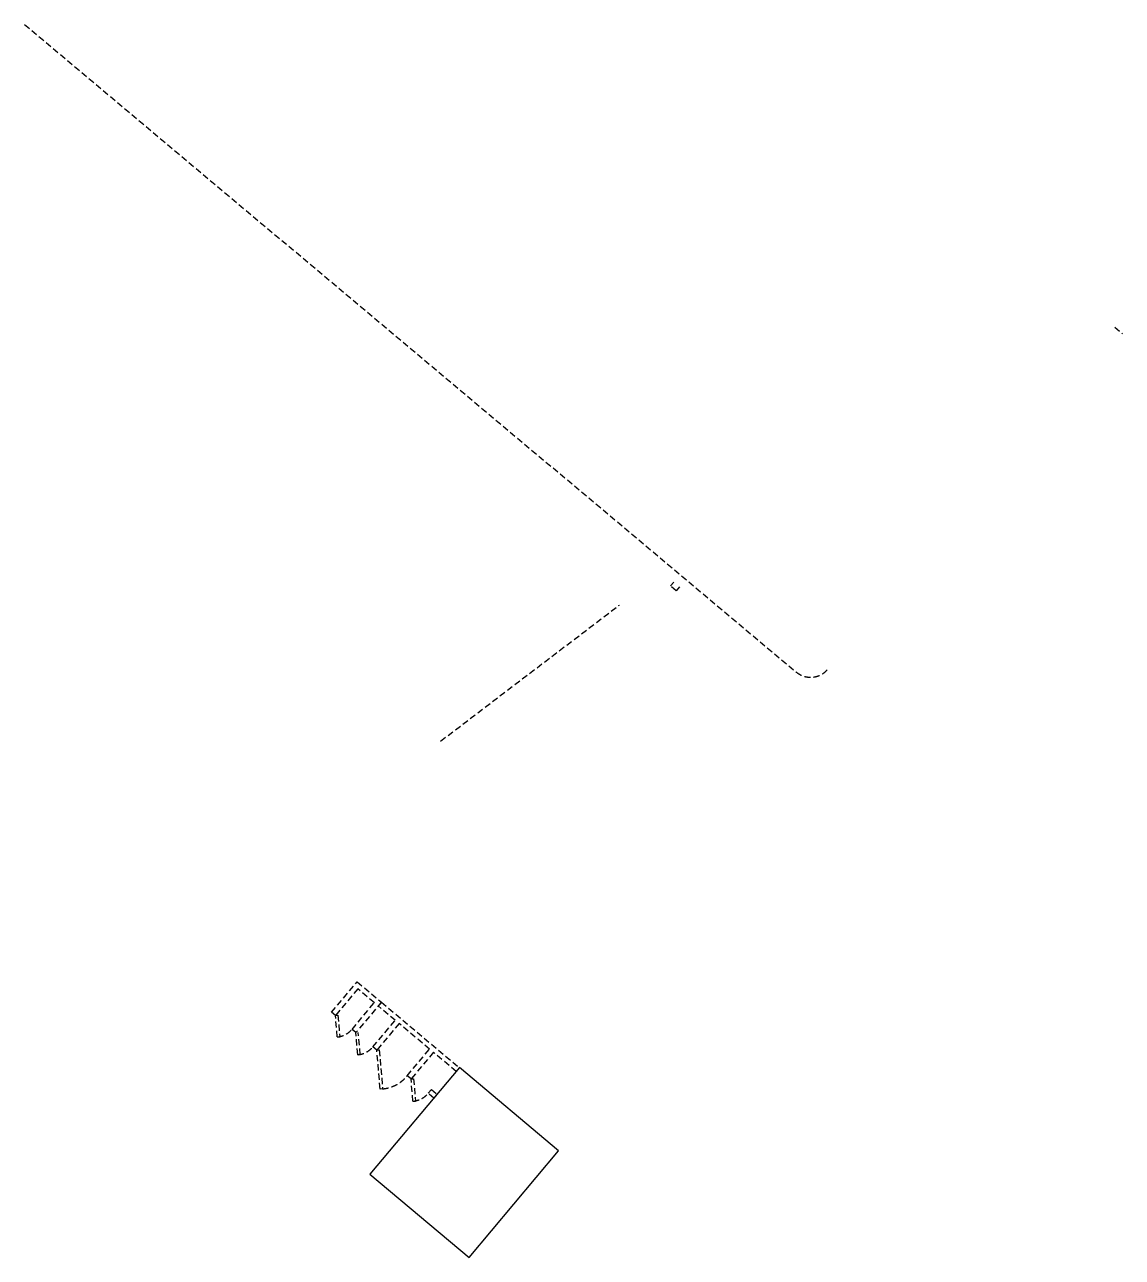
# Model space of a CAD drawing. Header units: millimetres. Extents: x 833220848 to 834439174, y 817676276 to 818025844.
# Drawn here: x 834288482 to 834310561, y 817786041 to 817810839 of the extents above; entities that cross this region are included whole.
import ezdxf

# ---------------------------------------------------------------- set-up
doc = ezdxf.new("R2010")
doc.units = ezdxf.units.MM
doc.header["$LTSCALE"] = 1000
doc.header["$MEASUREMENT"] = 0
doc.linetypes.add('HIDDEN2', pattern=[0.1875, 0.125, -0.0625])
doc.layers.add('3B52X_GBP_amendmentC', color=150, linetype='Continuous')

msp = doc.modelspace()

# ---------------------------------------------------------------- linework, layer by layer
msp.add_lwpolyline([(834297227.45, 817789857.1), (834295427.64, 817787712.18), (834297419.36, 817786040.93), (834299219.16, 817788185.86), (834297227.45, 817789857.1)])
at = {"layer": '3B52X_GBP_amendmentC', "color": 150, "linetype": 'HIDDEN2'}
for p, q in [((834288481.55, 817810838.7), (834304001.44, 817797815.97)), ((834310407.82, 817804750.37), (834310561.03, 817804621.81)), ((834296848.24, 817796426.62), (834300443.32, 817799162.86)), ((834295181.71, 817790116.52), (834295231.52, 817790120.88)), ((834296253.59, 817789629.94), (834296303.4, 817789634.3)), ((834296292.81, 817789181.65), (834296253.59, 817789629.94)), ((834296303.4, 817789634.3), (834296342.62, 817789186.01)), ((834296292.81, 817789181.65), (834296342.62, 817789186.01))]:
    msp.add_line(p, q, dxfattribs=at)
for points in [[(834301651.53, 817799526.7), (834301587.25, 817799450.09), (834301472.34, 817799546.51), (834301536.62, 817799623.12)], [(834295656.97, 817791174.72), (834295142.74, 817790561.89), (834295066.14, 817790626.16), (834295516.09, 817791162.4), (834295182.86, 817791442.01), (834294732.91, 817790905.78), (834294656.31, 817790970.06), (834295170.54, 817791582.89), (834295656.97, 817791174.72)], [(834295657.05, 817791174.82), (834297227.45, 817789857.1), (834297163.17, 817789780.5), (834296703.54, 817790166.17), (834296253.59, 817789629.94), (834296176.98, 817789694.22), (834296626.94, 817790230.45), (834296339.67, 817790471.5), (834296014.1, 817790744.68), (834295564.15, 817790208.45), (834295487.54, 817790272.73), (834295937.5, 817790808.96), (834295592.78, 817791098.21), (834295656.97, 817791174.72)], [(834294770.65, 817790475.4), (834294732.99, 817790905.87), (834294782.8, 817790910.23), (834294820.46, 817790479.76)], [(834294770.65, 817790475.4), (834294820.46, 817790479.76)], [(834295181.71, 817790116.52), (834295142.73, 817790562.06)], [(834295231.52, 817790120.88), (834295192.54, 817790566.42)]]:
    msp.add_lwpolyline(points, dxfattribs=at)
for points in [[(834295632.61, 817789425.96), (834295564.15, 817790208.45), (834295613.96, 817790212.81), (834295682.42, 817789430.32)], [(834296598.31, 817789340.69), (834296662.59, 817789417.29), (834296777.49, 817789320.87), (834296713.22, 817789244.27)]]:
    msp.add_lwpolyline(points, close=True, dxfattribs=at)
msp.add_lwpolyline([(834296176.98, 817789694.22, -0.20342229), (834295680.23, 817789430.13)], format="xyb", dxfattribs=at)
for centre, radius, start, end in [((834304290.69, 817798160.69), 450, 230.000003, 320.000003), ((834294732.99, 817790905.87), 432.12, 274.999997, 319.999931), ((834295142.92, 817790561.9), 447.07, 274.999997, 320.000003), ((834296253.59, 817789629.94), 450, 274.999997, 320.000003)]:
    msp.add_arc(centre, radius, start, end, dxfattribs=at)

doc.saveas('drawing.dxf')
